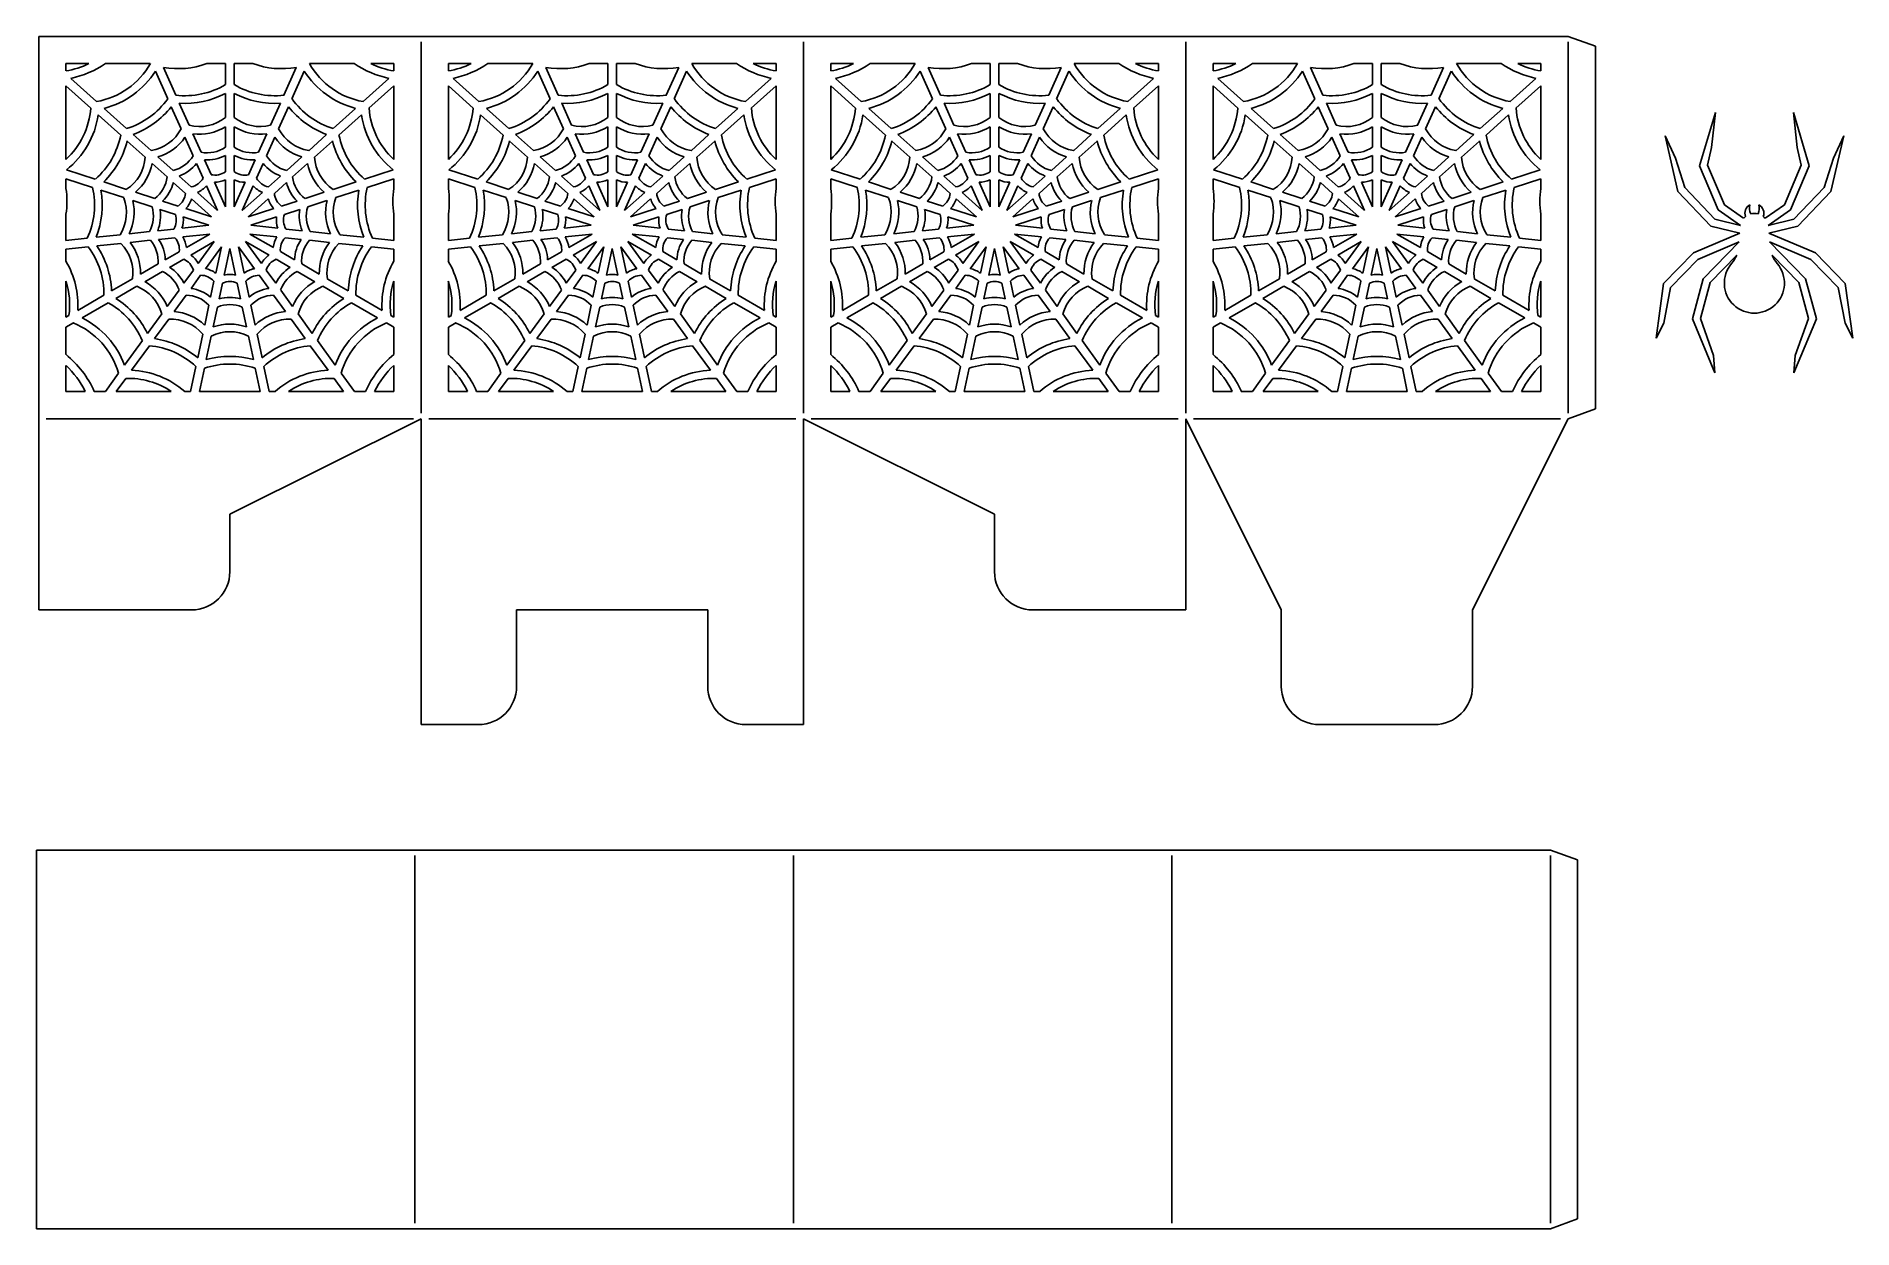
# Model space of a CAD drawing. Extents: x 50 to 382, y 132 to 350.
import ezdxf

# ---------------------------------------------------------------- set-up
doc = ezdxf.new("R2010")
doc.units = 0
doc.layers.get('0').update_dxf_attribs({"linetype": 'CONTINUOUS'})

msp = doc.modelspace()

# ---------------------------------------------------------------- linework, layer by layer
for p, q in [((50.07, 349.81), (50.07, 244.81)), ((50.07, 349.81), (330.07, 349.81)), ((330.07, 349.81), (335.07, 347.99)), ((120.07, 348.81), (120.07, 280.81)), ((190.07, 348.81), (190.07, 280.81)), ((260.07, 348.81), (260.07, 280.81)), ((330.07, 348.81), (330.07, 280.81)), ((335.07, 347.99), (335.07, 281.64)), ((55.07, 344.81), (59.26, 344.81)), ((55.07, 344.81), (55.07, 343.47)), ((62.31, 344.81), (70.51, 344.81)), ((73.7, 338.39), (71.45, 343.45)), ((75.16, 339.04), (72.91, 344.1)), ((80.88, 344.81), (84.27, 344.81)), ((84.27, 340.97), (84.27, 344.81)), ((85.87, 340.97), (85.87, 344.81)), ((85.87, 344.81), (89.27, 344.81)), ((94.98, 339.04), (97.24, 344.1)), ((96.44, 338.39), (98.7, 343.45)), ((99.63, 344.81), (107.84, 344.81)), ((110.89, 344.81), (115.07, 344.81)), ((115.07, 344.81), (115.07, 343.47)), ((125.07, 344.81), (125.07, 343.47)), ((125.07, 344.81), (129.26, 344.81)), ((132.31, 344.81), (140.51, 344.81)), ((143.7, 338.39), (141.45, 343.45)), ((145.16, 339.04), (142.91, 344.1)), ((150.88, 344.81), (154.27, 344.81)), ((154.27, 340.97), (154.27, 344.81)), ((155.87, 340.97), (155.87, 344.81)), ((155.87, 344.81), (159.27, 344.81)), ((164.98, 339.04), (167.24, 344.1)), ((166.44, 338.39), (168.7, 343.45)), ((169.63, 344.81), (177.84, 344.81)), ((180.89, 344.81), (185.07, 344.81)), ((185.07, 344.81), (185.07, 343.47)), ((195.07, 344.81), (195.07, 343.47)), ((195.07, 344.81), (199.26, 344.81)), ((202.31, 344.81), (210.51, 344.81)), ((213.7, 338.39), (211.45, 343.45)), ((215.16, 339.04), (212.91, 344.1)), ((220.88, 344.81), (224.27, 344.81)), ((224.27, 340.97), (224.27, 344.81)), ((225.87, 340.97), (225.87, 344.81)), ((225.87, 344.81), (229.27, 344.81)), ((234.98, 339.04), (237.24, 344.1)), ((236.44, 338.39), (238.7, 343.45)), ((239.63, 344.81), (247.84, 344.81)), ((250.89, 344.81), (255.07, 344.81)), ((255.07, 344.81), (255.07, 343.47)), ((265.07, 344.81), (265.07, 343.47)), ((265.07, 344.81), (269.26, 344.81)), ((272.31, 344.81), (280.51, 344.81)), ((283.7, 338.39), (281.45, 343.45)), ((285.16, 339.04), (282.91, 344.1)), ((290.88, 344.81), (294.27, 344.81)), ((294.27, 340.97), (294.27, 344.81)), ((295.87, 340.97), (295.87, 344.81)), ((295.87, 344.81), (299.27, 344.81)), ((304.98, 339.04), (307.24, 344.1)), ((306.44, 338.39), (308.7, 343.45)), ((309.63, 344.81), (317.84, 344.81)), ((320.89, 344.81), (325.07, 344.81)), ((325.07, 344.81), (325.07, 343.47)), ((59.6, 336.67), (55.07, 340.75)), ((55.07, 340.75), (55.07, 327.27)), ((60.67, 337.86), (55.95, 342.12)), ((84.27, 334.95), (84.27, 339.37)), ((85.87, 334.95), (85.87, 339.37)), ((109.47, 337.86), (114.2, 342.12)), ((110.54, 336.67), (115.07, 340.75)), ((115.07, 340.75), (115.07, 327.27)), ((129.6, 336.67), (125.07, 340.75)), ((125.07, 340.75), (125.07, 327.27)), ((130.67, 337.86), (125.95, 342.12)), ((154.27, 334.95), (154.27, 339.37)), ((155.87, 334.95), (155.87, 339.37)), ((179.47, 337.86), (184.2, 342.12)), ((180.54, 336.67), (185.07, 340.75)), ((185.07, 340.75), (185.07, 327.27)), ((199.6, 336.67), (195.07, 340.75)), ((195.07, 340.75), (195.07, 327.27)), ((200.67, 337.86), (195.95, 342.12)), ((224.27, 334.95), (224.27, 339.37)), ((225.87, 334.95), (225.87, 339.37)), ((249.47, 337.86), (254.2, 342.12)), ((250.54, 336.67), (255.07, 340.75)), ((255.07, 340.75), (255.07, 327.27)), ((269.6, 336.67), (265.07, 340.75)), ((265.07, 340.75), (265.07, 327.27)), ((270.67, 337.86), (265.95, 342.12)), ((294.27, 334.95), (294.27, 339.37)), ((295.87, 334.95), (295.87, 339.37)), ((319.47, 337.86), (324.2, 342.12)), ((320.54, 336.67), (325.07, 340.75)), ((325.07, 340.75), (325.07, 327.27)), ((66.17, 332.91), (62.05, 336.62)), ((76.15, 332.89), (74.35, 336.92)), ((77.61, 333.54), (75.82, 337.57)), ((92.53, 333.54), (94.33, 337.57)), ((94, 332.89), (95.79, 336.92)), ((103.98, 332.91), (108.1, 336.62)), ((136.17, 332.91), (132.05, 336.62)), ((146.15, 332.89), (144.35, 336.92)), ((147.61, 333.54), (145.82, 337.57)), ((162.53, 333.54), (164.33, 337.57)), ((164, 332.89), (165.79, 336.92)), ((173.98, 332.91), (178.1, 336.62)), ((206.17, 332.91), (202.05, 336.62)), ((216.15, 332.89), (214.35, 336.92)), ((217.61, 333.54), (215.82, 337.57)), ((232.53, 333.54), (234.33, 337.57)), ((234, 332.89), (235.79, 336.92)), ((243.98, 332.91), (248.1, 336.62)), ((276.17, 332.91), (272.05, 336.62)), ((286.15, 332.89), (284.35, 336.92)), ((287.61, 333.54), (285.82, 337.57)), ((302.53, 333.54), (304.33, 337.57)), ((304, 332.89), (305.79, 336.92)), ((313.98, 332.91), (318.1, 336.62)), ((354.13, 326.1), (357.04, 335.89)), ((357.04, 335.89), (356.32, 329.47)), ((374.23, 326.1), (371.33, 335.89)), ((371.33, 335.89), (372.04, 329.47)), ((65.1, 331.72), (60.98, 335.44)), ((84.27, 329.54), (84.27, 333.25)), ((85.87, 329.54), (85.87, 333.25)), ((105.05, 331.72), (109.17, 335.44)), ((135.1, 331.72), (130.98, 335.44)), ((154.27, 329.54), (154.27, 333.25)), ((155.87, 329.54), (155.87, 333.25)), ((175.05, 331.72), (179.17, 335.44)), ((205.1, 331.72), (200.98, 335.44)), ((224.27, 329.54), (224.27, 333.25)), ((225.87, 329.54), (225.87, 333.25)), ((245.05, 331.72), (249.17, 335.44)), ((275.1, 331.72), (270.98, 335.44)), ((294.27, 329.54), (294.27, 333.25)), ((295.87, 329.54), (295.87, 333.25)), ((315.05, 331.72), (319.17, 335.44)), ((69.57, 327.69), (66.29, 330.65)), ((70.64, 328.89), (67.36, 331.84)), ((78.35, 327.94), (76.85, 331.33)), ((79.82, 328.59), (78.31, 331.98)), ((90.33, 328.59), (91.84, 331.98)), ((91.79, 327.94), (93.3, 331.33)), ((99.5, 328.88), (102.79, 331.84)), ((100.58, 327.7), (103.86, 330.65)), ((139.57, 327.69), (136.29, 330.65)), ((140.64, 328.89), (137.36, 331.84)), ((148.35, 327.94), (146.85, 331.33)), ((149.82, 328.59), (148.31, 331.98)), ((160.33, 328.59), (161.84, 331.98)), ((161.79, 327.94), (163.3, 331.33)), ((169.5, 328.88), (172.79, 331.84)), ((170.58, 327.7), (173.86, 330.65)), ((209.57, 327.69), (206.29, 330.65)), ((210.64, 328.89), (207.36, 331.84)), ((218.35, 327.94), (216.85, 331.33)), ((219.82, 328.59), (218.31, 331.98)), ((230.33, 328.59), (231.84, 331.98)), ((231.79, 327.94), (233.3, 331.33)), ((239.5, 328.88), (242.79, 331.84)), ((240.58, 327.7), (243.86, 330.65)), ((279.57, 327.69), (276.29, 330.65)), ((280.64, 328.89), (277.36, 331.84)), ((288.35, 327.94), (286.85, 331.33)), ((289.82, 328.59), (288.31, 331.98)), ((300.33, 328.59), (301.84, 331.98)), ((301.79, 327.94), (303.3, 331.33)), ((309.5, 328.88), (312.79, 331.84)), ((310.58, 327.7), (313.86, 330.65)), ((350.18, 321.39), (347.84, 331.58)), ((349.72, 327.52), (347.84, 331.58)), ((355.59, 326.23), (356.32, 329.47)), ((372.77, 326.23), (372.04, 329.47)), ((378.18, 321.39), (380.53, 331.58)), ((378.64, 327.52), (380.53, 331.58)), ((73.6, 324.07), (70.84, 326.55)), ((74.67, 325.26), (71.91, 327.74)), ((80.19, 323.82), (78.97, 326.55)), ((81.64, 324.49), (80.43, 327.2)), ((84.27, 325.03), (84.27, 328.02)), ((85.87, 325.05), (85.87, 328.02)), ((88.5, 324.48), (89.71, 327.2)), ((89.97, 323.84), (91.18, 326.55)), ((95.48, 325.26), (98.24, 327.74)), ((96.55, 324.07), (99.31, 326.55)), ((143.6, 324.07), (140.84, 326.55)), ((144.67, 325.26), (141.91, 327.74)), ((150.19, 323.82), (148.97, 326.55)), ((151.64, 324.49), (150.43, 327.2)), ((154.27, 325.03), (154.27, 328.02)), ((155.87, 325.05), (155.87, 328.02)), ((158.5, 324.48), (159.71, 327.2)), ((159.97, 323.84), (161.18, 326.55)), ((165.48, 325.26), (168.24, 327.74)), ((166.55, 324.07), (169.31, 326.55)), ((213.6, 324.07), (210.84, 326.55)), ((214.67, 325.26), (211.91, 327.74)), ((220.19, 323.82), (218.97, 326.55)), ((221.64, 324.49), (220.43, 327.2)), ((224.27, 325.03), (224.27, 328.02)), ((225.87, 325.05), (225.87, 328.02)), ((228.5, 324.48), (229.71, 327.2)), ((229.97, 323.84), (231.18, 326.55)), ((235.48, 325.26), (238.24, 327.74)), ((236.55, 324.07), (239.31, 326.55)), ((283.6, 324.07), (280.84, 326.55)), ((284.67, 325.26), (281.91, 327.74)), ((290.19, 323.82), (288.97, 326.55)), ((291.64, 324.49), (290.43, 327.2)), ((294.27, 325.03), (294.27, 328.02)), ((295.87, 325.05), (295.87, 328.02)), ((298.5, 324.48), (299.71, 327.2)), ((299.97, 323.84), (301.18, 326.55)), ((305.48, 325.26), (308.24, 327.74)), ((306.55, 324.07), (309.31, 326.55)), ((351.42, 322.12), (349.72, 327.52)), ((357.56, 318.06), (354.13, 326.1)), ((358.69, 318.98), (355.59, 326.23)), ((369.68, 318.98), (372.77, 326.23)), ((370.81, 318.06), (374.23, 326.1)), ((376.94, 322.12), (378.64, 327.52)), ((59.95, 322.14), (55.07, 323.72)), ((55.07, 323.72), (55.07, 321.98)), ((60.44, 323.66), (55.17, 325.37)), ((66.17, 321.8), (61.97, 323.16)), ((76.94, 321.06), (74.72, 323.06)), ((78, 322.26), (75.8, 324.24)), ((84.27, 318.58), (82.25, 323.12)), ((84.27, 318.58), (84.27, 323.55)), ((85.87, 318.58), (85.87, 323.55)), ((85.87, 318.58), (87.89, 323.12)), ((92.13, 322.25), (94.35, 324.24)), ((93.22, 321.07), (95.42, 323.06)), ((103.98, 321.8), (108.18, 323.16)), ((109.71, 323.66), (114.98, 325.37)), ((110.2, 322.14), (115.07, 323.72)), ((115.07, 323.72), (115.07, 321.98)), ((129.95, 322.14), (125.07, 323.72)), ((125.07, 323.72), (125.07, 321.98)), ((130.44, 323.66), (125.17, 325.37)), ((136.17, 321.8), (131.97, 323.16)), ((146.94, 321.06), (144.72, 323.06)), ((148, 322.26), (145.8, 324.24)), ((154.27, 318.58), (152.25, 323.12)), ((154.27, 318.58), (154.27, 323.55)), ((155.87, 318.58), (155.87, 323.55)), ((155.87, 318.58), (157.89, 323.12)), ((162.13, 322.25), (164.35, 324.24)), ((163.22, 321.07), (165.42, 323.06)), ((173.98, 321.8), (178.18, 323.16)), ((179.71, 323.66), (184.98, 325.37)), ((180.2, 322.14), (185.07, 323.72)), ((185.07, 323.72), (185.07, 321.98)), ((199.95, 322.14), (195.07, 323.72)), ((195.07, 323.72), (195.07, 321.98)), ((200.44, 323.66), (195.17, 325.37)), ((206.17, 321.8), (201.97, 323.16)), ((216.94, 321.06), (214.72, 323.06)), ((218, 322.26), (215.8, 324.24)), ((224.27, 318.58), (222.25, 323.12)), ((224.27, 318.58), (224.27, 323.55)), ((225.87, 318.58), (225.87, 323.55)), ((225.87, 318.58), (227.89, 323.12)), ((232.13, 322.25), (234.35, 324.24)), ((233.22, 321.07), (235.42, 323.06)), ((243.98, 321.8), (248.18, 323.16)), ((249.71, 323.66), (254.98, 325.37)), ((250.2, 322.14), (255.07, 323.72)), ((255.07, 323.72), (255.07, 321.98)), ((269.95, 322.14), (265.07, 323.72)), ((265.07, 323.72), (265.07, 321.98)), ((270.44, 323.66), (265.17, 325.37)), ((276.17, 321.8), (271.97, 323.16)), ((286.94, 321.06), (284.72, 323.06)), ((288, 322.26), (285.8, 324.24)), ((294.27, 318.58), (292.25, 323.12)), ((294.27, 318.58), (294.27, 323.55)), ((295.87, 318.58), (295.87, 323.55)), ((295.87, 318.58), (297.89, 323.12)), ((302.13, 322.25), (304.35, 324.24)), ((303.22, 321.07), (305.42, 323.06)), ((313.98, 321.8), (318.18, 323.16)), ((319.71, 323.66), (324.98, 325.37)), ((320.2, 322.14), (325.07, 323.72)), ((325.07, 323.72), (325.07, 321.98)), ((65.67, 320.28), (61.47, 321.64)), ((70.82, 318.6), (67.3, 319.75)), ((71.32, 320.12), (67.79, 321.27)), ((75.59, 318.74), (72.76, 319.66)), ((81.74, 316.74), (78.05, 320.06)), ((82.81, 317.93), (79.12, 321.25)), ((82.81, 317.93), (80.79, 322.47)), ((87.34, 317.93), (89.36, 322.47)), ((87.34, 317.93), (91.03, 321.25)), ((88.41, 316.74), (92.1, 320.06)), ((94.55, 318.73), (97.39, 319.66)), ((98.83, 320.12), (102.36, 321.27)), ((99.32, 318.6), (102.85, 319.75)), ((104.48, 320.28), (108.68, 321.64)), ((135.67, 320.28), (131.47, 321.64)), ((140.82, 318.6), (137.3, 319.75)), ((141.32, 320.12), (137.79, 321.27)), ((145.59, 318.74), (142.76, 319.66)), ((151.74, 316.74), (148.05, 320.06)), ((152.81, 317.93), (149.12, 321.25)), ((152.81, 317.93), (150.79, 322.47)), ((157.34, 317.93), (159.36, 322.47)), ((157.34, 317.93), (161.03, 321.25)), ((158.41, 316.74), (162.1, 320.06)), ((164.55, 318.73), (167.39, 319.66)), ((168.83, 320.12), (172.36, 321.27)), ((169.32, 318.6), (172.85, 319.75)), ((174.48, 320.28), (178.68, 321.64)), ((205.67, 320.28), (201.47, 321.64)), ((210.82, 318.6), (207.3, 319.75)), ((211.32, 320.12), (207.79, 321.27)), ((215.59, 318.74), (212.76, 319.66)), ((221.74, 316.74), (218.05, 320.06)), ((222.81, 317.93), (219.12, 321.25)), ((222.81, 317.93), (220.79, 322.47)), ((227.34, 317.93), (229.36, 322.47)), ((227.34, 317.93), (231.03, 321.25)), ((228.41, 316.74), (232.1, 320.06)), ((234.55, 318.73), (237.39, 319.66)), ((238.83, 320.12), (242.36, 321.27)), ((239.32, 318.6), (242.85, 319.75)), ((244.48, 320.28), (248.68, 321.64)), ((275.67, 320.28), (271.47, 321.64)), ((280.82, 318.6), (277.3, 319.75)), ((281.32, 320.12), (277.79, 321.27)), ((285.59, 318.74), (282.76, 319.66)), ((291.74, 316.74), (288.05, 320.06)), ((292.81, 317.93), (289.12, 321.25)), ((292.81, 317.93), (290.79, 322.47)), ((297.34, 317.93), (299.36, 322.47)), ((297.34, 317.93), (301.03, 321.25)), ((298.41, 316.74), (302.1, 320.06)), ((304.55, 318.73), (307.39, 319.66)), ((308.83, 320.12), (312.36, 321.27)), ((309.32, 318.6), (312.85, 319.75)), ((314.48, 320.28), (318.68, 321.64)), ((356.2, 315.06), (350.18, 321.39)), ((356.93, 316.32), (351.42, 322.12)), ((371.43, 316.32), (376.94, 322.12)), ((372.16, 315.06), (378.18, 321.39)), ((55.07, 317.23), (55.07, 312.46)), ((75.11, 317.21), (72.27, 318.13)), ((81.25, 315.22), (76.52, 316.75)), ((81.74, 316.74), (77.02, 318.27)), ((88.41, 316.74), (93.13, 318.27)), ((88.9, 315.22), (93.63, 316.75)), ((95.06, 317.22), (97.88, 318.13)), ((115.07, 317.23), (115.07, 312.46)), ((125.07, 317.23), (125.07, 312.46)), ((145.11, 317.21), (142.27, 318.13)), ((151.25, 315.22), (146.52, 316.75)), ((151.74, 316.74), (147.02, 318.27)), ((158.41, 316.74), (163.13, 318.27)), ((158.9, 315.22), (163.63, 316.75)), ((165.06, 317.22), (167.88, 318.13)), ((185.07, 317.23), (185.07, 312.46)), ((195.07, 317.23), (195.07, 312.46)), ((215.11, 317.21), (212.27, 318.13)), ((221.25, 315.22), (216.52, 316.75)), ((221.74, 316.74), (217.02, 318.27)), ((228.41, 316.74), (233.13, 318.27)), ((228.9, 315.22), (233.63, 316.75)), ((235.06, 317.22), (237.88, 318.13)), ((255.07, 317.23), (255.07, 312.46)), ((265.07, 317.23), (265.07, 312.46)), ((285.11, 317.21), (282.27, 318.13)), ((291.25, 315.22), (286.52, 316.75)), ((291.74, 316.74), (287.02, 318.27)), ((298.41, 316.74), (303.13, 318.27)), ((298.9, 315.22), (303.63, 316.75)), ((305.06, 317.22), (307.88, 318.13)), ((325.07, 317.23), (325.07, 312.46)), ((361.65, 315.2), (356.93, 316.32)), ((361.65, 315.2), (357.56, 318.06)), ((362.22, 316.51), (358.69, 318.98)), ((366.14, 316.51), (369.68, 318.98)), ((366.72, 315.2), (370.81, 318.06)), ((366.72, 315.2), (371.43, 316.32)), ((58.97, 312.87), (55.07, 312.46)), ((64.96, 313.5), (60.57, 313.04)), ((70.35, 314.07), (66.66, 313.68)), ((74.81, 314.54), (71.86, 314.23)), ((74.99, 312.95), (72.02, 312.64)), ((81.25, 315.22), (76.31, 314.7)), ((81.41, 313.62), (76.47, 313.11)), ((81.41, 313.62), (77.11, 311.14)), ((88.73, 313.62), (93.04, 311.14)), ((88.73, 313.62), (93.67, 313.11)), ((88.9, 315.22), (93.84, 314.7)), ((95.17, 312.95), (98.12, 312.64)), ((95.32, 314.54), (98.29, 314.23)), ((99.8, 314.07), (103.49, 313.68)), ((105.19, 313.5), (109.58, 313.04)), ((111.17, 312.87), (115.07, 312.46)), ((128.97, 312.87), (125.07, 312.46)), ((134.96, 313.5), (130.57, 313.04)), ((140.35, 314.07), (136.66, 313.68)), ((144.81, 314.54), (141.86, 314.23)), ((144.99, 312.95), (142.02, 312.64)), ((151.25, 315.22), (146.31, 314.7)), ((151.41, 313.62), (146.47, 313.11)), ((151.41, 313.62), (147.11, 311.14)), ((158.73, 313.62), (163.04, 311.14)), ((158.73, 313.62), (163.67, 313.11)), ((158.9, 315.22), (163.84, 314.7)), ((165.17, 312.95), (168.12, 312.64)), ((165.32, 314.54), (168.29, 314.23)), ((169.8, 314.07), (173.49, 313.68)), ((175.19, 313.5), (179.58, 313.04)), ((181.17, 312.87), (185.07, 312.46)), ((198.97, 312.87), (195.07, 312.46)), ((204.96, 313.5), (200.57, 313.04)), ((210.35, 314.07), (206.66, 313.68)), ((214.81, 314.54), (211.86, 314.23)), ((214.99, 312.95), (212.02, 312.64)), ((221.25, 315.22), (216.31, 314.7)), ((221.41, 313.62), (216.47, 313.11)), ((221.41, 313.62), (217.11, 311.14)), ((228.73, 313.62), (233.04, 311.14)), ((228.73, 313.62), (233.67, 313.11)), ((228.9, 315.22), (233.84, 314.7)), ((235.17, 312.95), (238.12, 312.64)), ((235.32, 314.54), (238.29, 314.23)), ((239.8, 314.07), (243.49, 313.68)), ((245.19, 313.5), (249.58, 313.04)), ((251.17, 312.87), (255.07, 312.46)), ((268.97, 312.87), (265.07, 312.46)), ((274.96, 313.5), (270.57, 313.04)), ((280.35, 314.07), (276.66, 313.68)), ((284.81, 314.54), (281.86, 314.23)), ((284.99, 312.95), (282.02, 312.64)), ((291.25, 315.22), (286.31, 314.7)), ((291.41, 313.62), (286.47, 313.11)), ((291.41, 313.62), (287.11, 311.14)), ((298.73, 313.62), (303.04, 311.14)), ((298.73, 313.62), (303.67, 313.11)), ((298.9, 315.22), (303.84, 314.7)), ((305.17, 312.95), (308.12, 312.64)), ((305.32, 314.54), (308.29, 314.23)), ((309.8, 314.07), (313.49, 313.68)), ((315.19, 313.5), (319.58, 313.04)), ((321.17, 312.87), (325.07, 312.46)), ((361.52, 313.79), (353.02, 310.16)), ((361.52, 313.79), (356.2, 315.06)), ((366.84, 313.79), (372.16, 315.06)), ((366.84, 313.79), (375.35, 310.16)), ((59.14, 311.28), (55.07, 310.86)), ((55.07, 310.86), (55.07, 308.63)), ((65.13, 311.91), (60.73, 311.45)), ((70.51, 312.48), (66.83, 312.09)), ((75.81, 310.39), (73.24, 308.9)), ((82.21, 312.24), (77.91, 309.75)), ((82.21, 312.24), (79.29, 308.22)), ((83.51, 311.3), (80.59, 307.28)), ((83.51, 311.3), (82.48, 306.44)), ((85.07, 310.97), (84.04, 306.11)), ((85.07, 310.97), (86.11, 306.11)), ((86.64, 311.3), (87.67, 306.44)), ((86.64, 311.3), (89.56, 307.28)), ((87.93, 312.24), (90.85, 308.22)), ((87.93, 312.24), (92.24, 309.75)), ((94.32, 310.4), (96.91, 308.9)), ((99.63, 312.48), (103.32, 312.09)), ((105.02, 311.91), (109.41, 311.45)), ((111.01, 311.28), (115.07, 310.86)), ((115.07, 310.86), (115.07, 308.63)), ((129.14, 311.28), (125.07, 310.86)), ((125.07, 310.86), (125.07, 308.63)), ((135.13, 311.91), (130.73, 311.45)), ((140.51, 312.48), (136.83, 312.09)), ((145.81, 310.39), (143.24, 308.9)), ((152.21, 312.24), (147.91, 309.75)), ((152.21, 312.24), (149.29, 308.22)), ((153.51, 311.3), (150.59, 307.28)), ((153.51, 311.3), (152.48, 306.44)), ((155.07, 310.97), (154.04, 306.11)), ((155.07, 310.97), (156.11, 306.11)), ((156.64, 311.3), (157.67, 306.44)), ((156.64, 311.3), (159.56, 307.28)), ((157.93, 312.24), (160.85, 308.22)), ((157.93, 312.24), (162.24, 309.75)), ((164.32, 310.4), (166.91, 308.9)), ((169.63, 312.48), (173.32, 312.09)), ((175.02, 311.91), (179.41, 311.45)), ((181.01, 311.28), (185.07, 310.86)), ((185.07, 310.86), (185.07, 308.63)), ((199.14, 311.28), (195.07, 310.86)), ((195.07, 310.86), (195.07, 308.63)), ((205.13, 311.91), (200.73, 311.45)), ((210.51, 312.48), (206.83, 312.09)), ((215.81, 310.39), (213.24, 308.9)), ((222.21, 312.24), (217.91, 309.75)), ((222.21, 312.24), (219.29, 308.22)), ((223.51, 311.3), (220.59, 307.28)), ((223.51, 311.3), (222.48, 306.44)), ((225.07, 310.97), (224.04, 306.11)), ((225.07, 310.97), (226.11, 306.11)), ((226.64, 311.3), (227.67, 306.44)), ((226.64, 311.3), (229.56, 307.28)), ((227.93, 312.24), (230.85, 308.22)), ((227.93, 312.24), (232.24, 309.75)), ((234.32, 310.4), (236.91, 308.9)), ((239.63, 312.48), (243.32, 312.09)), ((245.02, 311.91), (249.41, 311.45)), ((251.01, 311.28), (255.07, 310.86)), ((255.07, 310.86), (255.07, 308.63)), ((269.14, 311.28), (265.07, 310.86)), ((265.07, 310.86), (265.07, 308.63)), ((275.13, 311.91), (270.73, 311.45)), ((280.51, 312.48), (276.83, 312.09)), ((285.81, 310.39), (283.24, 308.9)), ((292.21, 312.24), (287.91, 309.75)), ((292.21, 312.24), (289.29, 308.22)), ((293.51, 311.3), (290.59, 307.28)), ((293.51, 311.3), (292.48, 306.44)), ((295.07, 310.97), (294.04, 306.11)), ((295.07, 310.97), (296.11, 306.11)), ((296.64, 311.3), (297.67, 306.44)), ((296.64, 311.3), (299.56, 307.28)), ((297.93, 312.24), (300.85, 308.22)), ((297.93, 312.24), (302.24, 309.75)), ((304.32, 310.4), (306.91, 308.9)), ((309.63, 312.48), (313.32, 312.09)), ((315.02, 311.91), (319.41, 311.45)), ((321.01, 311.28), (325.07, 310.86)), ((325.07, 310.86), (325.07, 308.63)), ((353.02, 310.16), (347.54, 304.55)), ((361.41, 312.22), (353.83, 308.98)), ((361.41, 312.22), (354.8, 305.44)), ((360.95, 309.74), (356.06, 304.73)), ((366.96, 312.22), (373.56, 305.44)), ((366.96, 312.22), (374.54, 308.98)), ((367.41, 309.74), (372.3, 304.73)), ((375.35, 310.16), (380.82, 304.55)), ((71.92, 308.14), (68.71, 306.29)), ((72.72, 306.76), (69.51, 304.9)), ((76.62, 309.01), (74.04, 307.52)), ((78.41, 307), (76.66, 304.6)), ((79.71, 306.08), (77.96, 303.66)), ((90.44, 306.06), (92.19, 303.66)), ((91.73, 307.02), (93.48, 304.6)), ((93.54, 309), (96.11, 307.52)), ((97.42, 306.76), (100.64, 304.9)), ((98.22, 308.14), (101.44, 306.29)), ((141.92, 308.14), (138.71, 306.29)), ((142.72, 306.76), (139.51, 304.9)), ((146.62, 309.01), (144.04, 307.52)), ((148.41, 307), (146.66, 304.6)), ((149.71, 306.08), (147.96, 303.66)), ((160.44, 306.06), (162.19, 303.66)), ((161.73, 307.02), (163.48, 304.6)), ((163.54, 309), (166.11, 307.52)), ((167.42, 306.76), (170.64, 304.9)), ((168.22, 308.14), (171.44, 306.29)), ((211.92, 308.14), (208.71, 306.29)), ((212.72, 306.76), (209.51, 304.9)), ((216.62, 309.01), (214.04, 307.52)), ((218.41, 307), (216.66, 304.6)), ((219.71, 306.08), (217.96, 303.66)), ((230.44, 306.06), (232.19, 303.66)), ((231.73, 307.02), (233.48, 304.6)), ((233.54, 309), (236.11, 307.52)), ((237.42, 306.76), (240.64, 304.9)), ((238.22, 308.14), (241.44, 306.29)), ((281.92, 308.14), (278.71, 306.29)), ((282.72, 306.76), (279.51, 304.9)), ((286.62, 309.01), (284.04, 307.52)), ((288.41, 307), (286.66, 304.6)), ((289.71, 306.08), (287.96, 303.66)), ((300.44, 306.06), (302.19, 303.66)), ((301.73, 307.02), (303.48, 304.6)), ((303.54, 309), (306.11, 307.52)), ((307.42, 306.76), (310.64, 304.9)), ((308.22, 308.14), (311.44, 306.29)), ((353.83, 308.98), (348.82, 303.85)), ((374.54, 308.98), (379.55, 303.85)), ((55.07, 304.98), (55.07, 298.42)), ((67.23, 305.44), (63.41, 303.23)), ((68.03, 304.05), (64.21, 301.84)), ((75.77, 303.37), (73.59, 300.37)), ((82.16, 304.97), (81.55, 302.06)), ((83.73, 304.65), (83.11, 301.73)), ((86.42, 304.63), (87.04, 301.73)), ((87.98, 304.98), (88.6, 302.06)), ((94.38, 303.37), (96.56, 300.37)), ((102.12, 304.05), (105.94, 301.84)), ((102.91, 305.44), (106.74, 303.23)), ((115.07, 304.98), (115.07, 298.42)), ((125.07, 304.98), (125.07, 298.42)), ((137.23, 305.44), (133.41, 303.23)), ((138.03, 304.05), (134.21, 301.84)), ((145.77, 303.37), (143.59, 300.37)), ((152.16, 304.97), (151.55, 302.06)), ((153.73, 304.65), (153.11, 301.73)), ((156.42, 304.63), (157.04, 301.73)), ((157.98, 304.98), (158.6, 302.06)), ((164.38, 303.37), (166.56, 300.37)), ((172.12, 304.05), (175.94, 301.84)), ((172.91, 305.44), (176.74, 303.23)), ((185.07, 304.98), (185.07, 298.42)), ((195.07, 304.98), (195.07, 298.42)), ((207.23, 305.44), (203.41, 303.23)), ((208.03, 304.05), (204.21, 301.84)), ((215.77, 303.37), (213.59, 300.37)), ((222.16, 304.97), (221.55, 302.06)), ((223.73, 304.65), (223.11, 301.73)), ((226.42, 304.63), (227.04, 301.73)), ((227.98, 304.98), (228.6, 302.06)), ((234.38, 303.37), (236.56, 300.37)), ((242.12, 304.05), (245.94, 301.84)), ((242.91, 305.44), (246.74, 303.23)), ((255.07, 304.98), (255.07, 298.42)), ((265.07, 304.98), (265.07, 298.42)), ((277.23, 305.44), (273.41, 303.23)), ((278.03, 304.05), (274.21, 301.84)), ((285.77, 303.37), (283.59, 300.37)), ((292.16, 304.97), (291.55, 302.06)), ((293.73, 304.65), (293.11, 301.73)), ((296.42, 304.63), (297.04, 301.73)), ((297.98, 304.98), (298.6, 302.06)), ((304.38, 303.37), (306.56, 300.37)), ((312.12, 304.05), (315.94, 301.84)), ((312.91, 305.44), (316.74, 303.23)), ((325.07, 304.98), (325.07, 298.42)), ((347.54, 304.55), (346.18, 294.56)), ((348.82, 303.85), (347.59, 297.28)), ((354.8, 305.44), (352.83, 298.07)), ((356.06, 304.73), (354.29, 298.14)), ((372.3, 304.73), (374.07, 298.14)), ((373.56, 305.44), (375.54, 298.07)), ((379.55, 303.85), (380.78, 297.28)), ((380.82, 304.55), (382.18, 294.56)), ((62.02, 302.43), (57.21, 299.65)), ((62.82, 301.04), (58.01, 298.27)), ((77.07, 302.43), (74.89, 299.43)), ((81.23, 300.58), (80.46, 296.95)), ((82.79, 300.25), (82.02, 296.62)), ((87.35, 300.25), (88.12, 296.62)), ((88.92, 300.58), (89.69, 296.95)), ((93.08, 302.43), (95.26, 299.43)), ((107.33, 301.04), (112.13, 298.27)), ((108.13, 302.43), (112.93, 299.65)), ((132.02, 302.43), (127.21, 299.65)), ((132.82, 301.04), (128.01, 298.27)), ((147.07, 302.43), (144.89, 299.43)), ((151.23, 300.58), (150.46, 296.95)), ((152.79, 300.25), (152.02, 296.62)), ((157.35, 300.25), (158.12, 296.62)), ((158.92, 300.58), (159.69, 296.95)), ((163.08, 302.43), (165.26, 299.43)), ((177.33, 301.04), (182.13, 298.27)), ((178.13, 302.43), (182.93, 299.65)), ((202.02, 302.43), (197.21, 299.65)), ((202.82, 301.04), (198.01, 298.27)), ((217.07, 302.43), (214.89, 299.43)), ((221.23, 300.58), (220.46, 296.95)), ((222.79, 300.25), (222.02, 296.62)), ((227.35, 300.25), (228.12, 296.62)), ((228.92, 300.58), (229.69, 296.95)), ((233.08, 302.43), (235.26, 299.43)), ((247.33, 301.04), (252.13, 298.27)), ((248.13, 302.43), (252.93, 299.65)), ((272.02, 302.43), (267.21, 299.65)), ((272.82, 301.04), (268.01, 298.27)), ((287.07, 302.43), (284.89, 299.43)), ((291.23, 300.58), (290.46, 296.95)), ((292.79, 300.25), (292.02, 296.62)), ((297.35, 300.25), (298.12, 296.62)), ((298.92, 300.58), (299.69, 296.95)), ((303.08, 302.43), (305.26, 299.43)), ((317.33, 301.04), (322.13, 298.27)), ((318.13, 302.43), (322.93, 299.65)), ((55.62, 298.73), (55.07, 298.42)), ((56.42, 297.34), (55.07, 296.57)), ((55.07, 296.57), (55.07, 291.57)), ((72.59, 298.99), (69.99, 295.42)), ((73.88, 298.05), (71.29, 294.48)), ((96.27, 298.05), (98.86, 294.48)), ((97.56, 298.99), (100.15, 295.42)), ((113.73, 297.34), (115.07, 296.57)), ((114.53, 298.73), (115.07, 298.42)), ((115.07, 296.57), (115.07, 291.57)), ((125.62, 298.73), (125.07, 298.42)), ((126.42, 297.34), (125.07, 296.57)), ((125.07, 296.57), (125.07, 291.57)), ((142.59, 298.99), (139.99, 295.42)), ((143.88, 298.05), (141.29, 294.48)), ((166.27, 298.05), (168.86, 294.48)), ((167.56, 298.99), (170.15, 295.42)), ((183.73, 297.34), (185.07, 296.57)), ((184.53, 298.73), (185.07, 298.42)), ((185.07, 296.57), (185.07, 291.57)), ((195.62, 298.73), (195.07, 298.42)), ((196.42, 297.34), (195.07, 296.57)), ((195.07, 296.57), (195.07, 291.57)), ((212.59, 298.99), (209.99, 295.42)), ((213.88, 298.05), (211.29, 294.48)), ((236.27, 298.05), (238.86, 294.48)), ((237.56, 298.99), (240.15, 295.42)), ((253.73, 297.34), (255.07, 296.57)), ((254.53, 298.73), (255.07, 298.42)), ((255.07, 296.57), (255.07, 291.57)), ((265.62, 298.73), (265.07, 298.42)), ((266.42, 297.34), (265.07, 296.57)), ((265.07, 296.57), (265.07, 291.57)), ((282.59, 298.99), (279.99, 295.42)), ((283.88, 298.05), (281.29, 294.48)), ((306.27, 298.05), (308.86, 294.48)), ((307.56, 298.99), (310.15, 295.42)), ((323.73, 297.34), (325.07, 296.57)), ((324.53, 298.73), (325.07, 298.42)), ((325.07, 296.57), (325.07, 291.57)), ((346.18, 294.56), (347.59, 297.28)), ((352.83, 298.07), (356.94, 288.2)), ((354.29, 298.14), (356.71, 291.41)), ((375.54, 298.07), (371.42, 288.2)), ((374.07, 298.14), (371.65, 291.41)), ((382.18, 294.56), (380.78, 297.28)), ((69.05, 294.12), (65.79, 289.63)), ((70.34, 293.18), (67.08, 288.69)), ((80.1, 295.28), (79.19, 290.96)), ((81.67, 294.95), (80.75, 290.63)), ((88.48, 294.95), (89.4, 290.63)), ((90.04, 295.28), (90.96, 290.96)), ((99.8, 293.18), (103.06, 288.69)), ((101.1, 294.12), (104.36, 289.63)), ((139.05, 294.12), (135.79, 289.63)), ((140.34, 293.18), (137.08, 288.69)), ((150.1, 295.28), (149.19, 290.96)), ((151.67, 294.95), (150.75, 290.63)), ((158.48, 294.95), (159.4, 290.63)), ((160.04, 295.28), (160.96, 290.96)), ((169.8, 293.18), (173.06, 288.69)), ((171.1, 294.12), (174.36, 289.63)), ((209.05, 294.12), (205.79, 289.63)), ((210.34, 293.18), (207.08, 288.69)), ((220.1, 295.28), (219.19, 290.96)), ((221.67, 294.95), (220.75, 290.63)), ((228.48, 294.95), (229.4, 290.63)), ((230.04, 295.28), (230.96, 290.96)), ((239.8, 293.18), (243.06, 288.69)), ((241.1, 294.12), (244.36, 289.63)), ((279.05, 294.12), (275.79, 289.63)), ((280.34, 293.18), (277.08, 288.69)), ((290.1, 295.28), (289.19, 290.96)), ((291.67, 294.95), (290.75, 290.63)), ((298.48, 294.95), (299.4, 290.63)), ((300.04, 295.28), (300.96, 290.96)), ((309.8, 293.18), (313.06, 288.69)), ((311.1, 294.12), (314.36, 289.63)), ((55.07, 289.57), (55.07, 284.81)), ((78.85, 289.39), (77.88, 284.81)), ((91.3, 289.39), (92.27, 284.81)), ((115.07, 289.57), (115.07, 284.81)), ((125.07, 289.57), (125.07, 284.81)), ((148.85, 289.39), (147.88, 284.81)), ((161.3, 289.39), (162.27, 284.81)), ((185.07, 289.57), (185.07, 284.81)), ((195.07, 289.57), (195.07, 284.81)), ((218.85, 289.39), (217.88, 284.81)), ((231.3, 289.39), (232.27, 284.81)), ((255.07, 289.57), (255.07, 284.81)), ((265.07, 289.57), (265.07, 284.81)), ((288.85, 289.39), (287.88, 284.81)), ((301.3, 289.39), (302.27, 284.81)), ((325.07, 289.57), (325.07, 284.81)), ((356.94, 288.2), (356.71, 291.41)), ((371.42, 288.2), (371.65, 291.41)), ((64.7, 288.14), (62.29, 284.81)), ((66, 287.2), (64.27, 284.81)), ((80.42, 289.06), (79.51, 284.81)), ((89.73, 289.06), (90.63, 284.81)), ((104.15, 287.2), (105.88, 284.81)), ((105.44, 288.14), (107.86, 284.81)), ((134.7, 288.14), (132.29, 284.81)), ((136, 287.2), (134.27, 284.81)), ((150.42, 289.06), (149.51, 284.81)), ((159.73, 289.06), (160.63, 284.81)), ((174.15, 287.2), (175.88, 284.81)), ((175.44, 288.14), (177.86, 284.81)), ((204.7, 288.14), (202.29, 284.81)), ((206, 287.2), (204.27, 284.81)), ((220.42, 289.06), (219.51, 284.81)), ((229.73, 289.06), (230.63, 284.81)), ((244.15, 287.2), (245.88, 284.81)), ((245.44, 288.14), (247.86, 284.81)), ((274.7, 288.14), (272.29, 284.81)), ((276, 287.2), (274.27, 284.81)), ((290.42, 289.06), (289.51, 284.81)), ((299.73, 289.06), (300.63, 284.81)), ((314.15, 287.2), (315.88, 284.81)), ((315.44, 288.14), (317.86, 284.81)), ((55.07, 284.81), (58.59, 284.81)), ((60.25, 284.81), (62.29, 284.81)), ((64.27, 284.81), (74.34, 284.81)), ((76.8, 284.81), (77.88, 284.81)), ((79.51, 284.81), (90.63, 284.81)), ((92.27, 284.81), (93.35, 284.81)), ((95.81, 284.81), (105.88, 284.81)), ((107.86, 284.81), (109.89, 284.81)), ((111.55, 284.81), (115.07, 284.81)), ((125.07, 284.81), (128.59, 284.81)), ((130.25, 284.81), (132.29, 284.81)), ((134.27, 284.81), (144.34, 284.81)), ((146.8, 284.81), (147.88, 284.81)), ((149.51, 284.81), (160.63, 284.81)), ((162.27, 284.81), (163.35, 284.81)), ((165.81, 284.81), (175.88, 284.81)), ((177.86, 284.81), (179.89, 284.81)), ((181.55, 284.81), (185.07, 284.81)), ((195.07, 284.81), (198.59, 284.81)), ((200.25, 284.81), (202.29, 284.81)), ((204.27, 284.81), (214.34, 284.81)), ((216.8, 284.81), (217.88, 284.81)), ((219.51, 284.81), (230.63, 284.81)), ((232.27, 284.81), (233.35, 284.81)), ((235.81, 284.81), (245.88, 284.81)), ((247.86, 284.81), (249.89, 284.81)), ((251.55, 284.81), (255.07, 284.81)), ((265.07, 284.81), (268.59, 284.81)), ((270.25, 284.81), (272.29, 284.81)), ((274.27, 284.81), (284.34, 284.81)), ((286.8, 284.81), (287.88, 284.81)), ((289.51, 284.81), (300.63, 284.81)), ((302.27, 284.81), (303.35, 284.81)), ((305.81, 284.81), (315.88, 284.81)), ((317.86, 284.81), (319.89, 284.81)), ((321.55, 284.81), (325.07, 284.81)), ((51.47, 279.81), (118.67, 279.81)), ((120.07, 279.81), (85.07, 262.31)), ((120.07, 279.81), (120.07, 223.81)), ((121.47, 279.81), (188.67, 279.81)), ((190.07, 279.81), (190.07, 223.81)), ((190.07, 279.81), (225.07, 262.31)), ((191.47, 279.81), (258.67, 279.81)), ((260.07, 244.81), (260.07, 279.81)), ((277.57, 244.81), (260.07, 279.81)), ((261.47, 279.81), (328.67, 279.81)), ((312.57, 244.81), (330.07, 279.81)), ((330.07, 279.81), (335.07, 281.64)), ((85.07, 262.31), (85.07, 251.81)), ((225.07, 262.31), (225.07, 251.81)), ((78.07, 244.81), (50.07, 244.81)), ((137.57, 244.81), (172.57, 244.81)), ((137.57, 244.81), (137.57, 230.81)), ((172.57, 244.81), (172.57, 230.81)), ((232.07, 244.81), (260.07, 244.81)), ((277.57, 244.81), (277.57, 230.81)), ((312.57, 244.81), (312.57, 230.81)), ((130.57, 223.81), (120.07, 223.81)), ((190.07, 223.81), (179.57, 223.81)), ((305.57, 223.81), (284.57, 223.81)), ((49.64, 131.53), (49.64, 200.83)), ((49.64, 200.83), (326.84, 200.83)), ((118.94, 199.84), (118.94, 132.52)), ((188.24, 199.84), (188.24, 132.52)), ((257.54, 199.84), (257.54, 132.52)), ((326.84, 200.83), (331.79, 199.03)), ((326.84, 199.84), (326.84, 132.52)), ((331.79, 199.03), (331.79, 133.34)), ((326.84, 131.53), (331.79, 133.34)), ((49.64, 131.53), (326.84, 131.53))]:
    msp.add_line(p, q)
for centre, radius, start, end in [((51.94, 360.42), 17.24, 280.4842, 295.1276), ((51.94, 360.42), 18.74, 282.3561, 303.6021), ((58.13, 351.9), 14.27, 280.2857, 330.2179), ((58.13, 351.9), 15.77, 284.3888, 327.6112), ((75.54, 359.66), 15.77, 260.3888, 289.7751), ((94.61, 359.66), 15.77, 250.2249, 279.6112), ((112.02, 351.9), 15.77, 212.3888, 255.6112), ((112.02, 351.9), 14.27, 209.7821, 259.7143), ((118.21, 360.42), 18.74, 236.3979, 257.6439), ((118.21, 360.42), 17.24, 244.8724, 259.5158), ((121.94, 360.42), 17.24, 280.4842, 295.1276), ((121.94, 360.42), 18.74, 282.3561, 303.6021), ((128.13, 351.9), 14.27, 280.2857, 330.2179), ((128.13, 351.9), 15.77, 284.3888, 327.6112), ((145.54, 359.66), 15.77, 260.3888, 289.7751), ((164.61, 359.66), 15.77, 250.2249, 279.6112), ((182.02, 351.9), 15.77, 212.3888, 255.6112), ((182.02, 351.9), 14.27, 209.7821, 259.7143), ((188.21, 360.42), 18.74, 236.3979, 257.6439), ((188.21, 360.42), 17.24, 244.8724, 259.5158), ((191.94, 360.42), 17.24, 280.4842, 295.1276), ((191.94, 360.42), 18.74, 282.3561, 303.6021), ((198.13, 351.9), 14.27, 280.2857, 330.2179), ((198.13, 351.9), 15.77, 284.3888, 327.6112), ((215.54, 359.66), 15.77, 260.3888, 289.7751), ((234.61, 359.66), 15.77, 250.2249, 279.6112), ((252.02, 351.9), 15.77, 212.3888, 255.6112), ((252.02, 351.9), 14.27, 209.7821, 259.7143), ((258.21, 360.42), 18.74, 236.3979, 257.6439), ((258.21, 360.42), 17.24, 244.8724, 259.5158), ((261.94, 360.42), 17.24, 280.4842, 295.1276), ((261.94, 360.42), 18.74, 282.3561, 303.6021), ((268.13, 351.9), 14.27, 280.2857, 330.2179), ((268.13, 351.9), 15.77, 284.3888, 327.6112), ((285.54, 359.66), 15.77, 260.3888, 289.7751), ((304.61, 359.66), 15.77, 250.2249, 279.6112), ((322.02, 351.9), 15.77, 212.3888, 255.6112), ((322.02, 351.9), 14.27, 209.7821, 259.7143), ((328.21, 360.42), 18.74, 236.3979, 257.6439), ((328.21, 360.42), 17.24, 244.8724, 259.5158), ((76.86, 353.46), 14.52, 263.2958, 300.7042), ((76.86, 353.46), 15.92, 266.2441, 297.7559), ((93.29, 353.46), 14.52, 239.2958, 276.7042), ((93.29, 353.46), 15.92, 242.2441, 273.7559), ((146.86, 353.46), 14.52, 263.2958, 300.7042), ((146.86, 353.46), 15.92, 266.2441, 297.7559), ((163.29, 353.46), 14.52, 239.2958, 276.7042), ((163.29, 353.46), 15.92, 242.2441, 273.7559), ((216.86, 353.46), 14.52, 263.2958, 300.7042), ((216.86, 353.46), 15.92, 266.2441, 297.7559), ((233.29, 353.46), 14.52, 239.2958, 276.7042), ((233.29, 353.46), 15.92, 242.2441, 273.7559), ((286.86, 353.46), 14.52, 263.2958, 300.7042), ((286.86, 353.46), 15.92, 266.2441, 297.7559), ((303.29, 353.46), 14.52, 239.2958, 276.7042), ((303.29, 353.46), 15.92, 242.2441, 273.7559), ((45.37, 337.74), 14.27, 312.8282, 355.7143), ((61.85, 346.78), 14.52, 287.2958, 324.7042), ((61.85, 346.78), 15.92, 290.2441, 321.7559), ((108.3, 346.78), 15.92, 218.2441, 249.7559), ((108.3, 346.78), 14.52, 215.2958, 252.7042), ((124.78, 337.74), 14.27, 184.2857, 227.1718), ((115.37, 337.74), 14.27, 312.8282, 355.7143), ((131.85, 346.78), 14.52, 287.2958, 324.7042), ((131.85, 346.78), 15.92, 290.2441, 321.7559), ((178.3, 346.78), 15.92, 218.2441, 249.7559), ((178.3, 346.78), 14.52, 215.2958, 252.7042), ((194.78, 337.74), 14.27, 184.2857, 227.1718), ((185.37, 337.74), 14.27, 312.8282, 355.7143), ((201.85, 346.78), 14.52, 287.2958, 324.7042), ((201.85, 346.78), 15.92, 290.2441, 321.7559), ((248.3, 346.78), 15.92, 218.2441, 249.7559), ((248.3, 346.78), 14.52, 215.2958, 252.7042), ((264.78, 337.74), 14.27, 184.2857, 227.1718), ((255.37, 337.74), 14.27, 312.8282, 355.7143), ((271.85, 346.78), 14.52, 287.2958, 324.7042), ((271.85, 346.78), 15.92, 290.2441, 321.7559), ((318.3, 346.78), 15.92, 218.2441, 249.7559), ((318.3, 346.78), 14.52, 215.2958, 252.7042), ((334.78, 337.74), 14.27, 184.2857, 227.1718), ((45.37, 337.74), 15.77, 308.3888, 351.6112), ((69.36, 336.45), 7.67, 279.6345, 332.3227), ((79.52, 340.97), 7.67, 255.6345, 308.3227), ((79.52, 340.97), 9.07, 262.3385, 301.6281), ((90.64, 340.97), 7.67, 231.6345, 284.3227), ((90.64, 340.97), 9.07, 238.3385, 277.6281), ((100.79, 336.45), 7.67, 207.6345, 260.3227), ((124.78, 337.74), 15.77, 188.3888, 231.6112), ((115.37, 337.74), 15.77, 308.3888, 351.6112), ((139.36, 336.45), 7.67, 279.6345, 332.3227), ((149.52, 340.97), 7.67, 255.6345, 308.3227), ((149.52, 340.97), 9.07, 262.3385, 301.6281), ((160.64, 340.97), 7.67, 231.6345, 284.3227), ((160.64, 340.97), 9.07, 238.3385, 277.6281), ((170.79, 336.45), 7.67, 207.6345, 260.3227), ((194.78, 337.74), 15.77, 188.3888, 231.6112), ((185.37, 337.74), 15.77, 308.3888, 351.6112), ((209.36, 336.45), 7.67, 279.6345, 332.3227), ((219.52, 340.97), 7.67, 255.6345, 308.3227), ((219.52, 340.97), 9.07, 262.3385, 301.6281), ((230.64, 340.97), 7.67, 231.6345, 284.3227), ((230.64, 340.97), 9.07, 238.3385, 277.6281), ((240.79, 336.45), 7.67, 207.6345, 260.3227), ((264.78, 337.74), 15.77, 188.3888, 231.6112), ((255.37, 337.74), 15.77, 308.3888, 351.6112), ((279.36, 336.45), 7.67, 279.6345, 332.3227), ((289.52, 340.97), 7.67, 255.6345, 308.3227), ((289.52, 340.97), 9.07, 262.3385, 301.6281), ((300.64, 340.97), 7.67, 231.6345, 284.3227), ((300.64, 340.97), 9.07, 238.3385, 277.6281), ((310.79, 336.45), 7.67, 207.6345, 260.3227), ((334.78, 337.74), 15.77, 188.3888, 231.6112), ((50.86, 334.57), 14.52, 311.2958, 348.7042), ((50.86, 334.57), 15.92, 314.2441, 345.7559), ((69.36, 336.45), 9.07, 286.3385, 325.6281), ((80.91, 334.38), 5.9, 259.2649, 304.7351), ((89.23, 334.38), 5.9, 235.2649, 280.7351), ((100.79, 336.45), 9.07, 214.3385, 253.6281), ((119.29, 334.57), 15.92, 194.2441, 225.7559), ((119.29, 334.57), 14.52, 191.2958, 228.7042), ((120.86, 334.57), 14.52, 311.2958, 348.7042), ((120.86, 334.57), 15.92, 314.2441, 345.7559), ((139.36, 336.45), 9.07, 286.3385, 325.6281), ((150.91, 334.38), 5.9, 259.2649, 304.7351), ((159.23, 334.38), 5.9, 235.2649, 280.7351), ((170.79, 336.45), 9.07, 214.3385, 253.6281), ((189.29, 334.57), 15.92, 194.2441, 225.7559), ((189.29, 334.57), 14.52, 191.2958, 228.7042), ((190.86, 334.57), 14.52, 311.2958, 348.7042), ((190.86, 334.57), 15.92, 314.2441, 345.7559), ((209.36, 336.45), 9.07, 286.3385, 325.6281), ((220.91, 334.38), 5.9, 259.2649, 304.7351), ((229.23, 334.38), 5.9, 235.2649, 280.7351), ((240.79, 336.45), 9.07, 214.3385, 253.6281), ((259.29, 334.57), 15.92, 194.2441, 225.7559), ((259.29, 334.57), 14.52, 191.2958, 228.7042), ((260.86, 334.57), 14.52, 311.2958, 348.7042), ((260.86, 334.57), 15.92, 314.2441, 345.7559), ((279.36, 336.45), 9.07, 286.3385, 325.6281), ((290.91, 334.38), 5.9, 259.2649, 304.7351), ((299.23, 334.38), 5.9, 235.2649, 280.7351), ((310.79, 336.45), 9.07, 214.3385, 253.6281), ((329.29, 334.57), 15.92, 194.2441, 225.7559), ((329.29, 334.57), 14.52, 191.2958, 228.7042), ((61.92, 328.19), 7.67, 303.6345, 356.3227), ((61.92, 328.19), 9.07, 310.3385, 349.6281), ((73.31, 331), 5.9, 283.2649, 328.7351), ((73.31, 331), 7.2, 290.1698, 321.8302), ((80.91, 334.38), 7.2, 266.1698, 297.8302), ((89.23, 334.38), 7.2, 242.1698, 273.8302), ((96.83, 331), 7.2, 218.1698, 249.8302), ((96.83, 331), 5.9, 211.2649, 256.7351), ((108.23, 328.18), 9.07, 190.3385, 229.6281), ((108.23, 328.18), 7.67, 183.6345, 236.3227), ((131.92, 328.19), 7.67, 303.6345, 356.3227), ((131.92, 328.19), 9.07, 310.3385, 349.6281), ((143.31, 331), 5.9, 283.2649, 328.7351), ((143.31, 331), 7.2, 290.1698, 321.8302), ((150.91, 334.38), 7.2, 266.1698, 297.8302), ((159.23, 334.38), 7.2, 242.1698, 273.8302), ((166.83, 331), 7.2, 218.1698, 249.8302), ((166.83, 331), 5.9, 211.2649, 256.7351), ((178.23, 328.18), 9.07, 190.3385, 229.6281), ((178.23, 328.18), 7.67, 183.6345, 236.3227), ((201.92, 328.19), 7.67, 303.6345, 356.3227), ((201.92, 328.19), 9.07, 310.3385, 349.6281), ((213.31, 331), 5.9, 283.2649, 328.7351), ((213.31, 331), 7.2, 290.1698, 321.8302), ((220.91, 334.38), 7.2, 266.1698, 297.8302), ((229.23, 334.38), 7.2, 242.1698, 273.8302), ((236.83, 331), 7.2, 218.1698, 249.8302), ((236.83, 331), 5.9, 211.2649, 256.7351), ((248.23, 328.18), 9.07, 190.3385, 229.6281), ((248.23, 328.18), 7.67, 183.6345, 236.3227), ((271.92, 328.19), 7.67, 303.6345, 356.3227), ((271.92, 328.19), 9.07, 310.3385, 349.6281), ((283.31, 331), 5.9, 283.2649, 328.7351), ((283.31, 331), 7.2, 290.1698, 321.8302), ((290.91, 334.38), 7.2, 266.1698, 297.8302), ((299.23, 334.38), 7.2, 242.1698, 273.8302), ((306.83, 331), 7.2, 218.1698, 249.8302), ((306.83, 331), 5.9, 211.2649, 256.7351), ((318.23, 328.18), 9.07, 190.3385, 229.6281), ((318.23, 328.18), 7.67, 183.6345, 236.3227), ((67.75, 324.82), 5.9, 307.2649, 352.7351), ((67.75, 324.82), 7.2, 314.1698, 345.8302), ((77.33, 325.51), 3.32, 281.7463, 329.5569), ((82.34, 327.73), 3.32, 257.7463, 305.5569), ((82.34, 327.73), 4.62, 268.8589, 294.694), ((87.84, 327.72), 3.32, 233.7463, 281.5569), ((87.84, 327.72), 4.62, 244.8589, 270.694), ((92.85, 325.49), 3.32, 209.7463, 257.5569), ((102.4, 324.82), 7.2, 194.1698, 225.8302), ((102.4, 324.82), 5.9, 187.2649, 232.7351), ((137.75, 324.82), 5.9, 307.2649, 352.7351), ((137.75, 324.82), 7.2, 314.1698, 345.8302), ((147.33, 325.51), 3.32, 281.7463, 329.5569), ((152.34, 327.73), 3.32, 257.7463, 305.5569), ((152.34, 327.73), 4.62, 268.8589, 294.694), ((157.84, 327.72), 3.32, 233.7463, 281.5569), ((157.84, 327.72), 4.62, 244.8589, 270.694), ((162.85, 325.49), 3.32, 209.7463, 257.5569), ((172.4, 324.82), 7.2, 194.1698, 225.8302), ((172.4, 324.82), 5.9, 187.2649, 232.7351), ((207.75, 324.82), 5.9, 307.2649, 352.7351), ((207.75, 324.82), 7.2, 314.1698, 345.8302), ((217.33, 325.51), 3.32, 281.7463, 329.5569), ((222.34, 327.73), 3.32, 257.7463, 305.5569), ((222.34, 327.73), 4.62, 268.8589, 294.694), ((227.84, 327.72), 3.32, 233.7463, 281.5569), ((227.84, 327.72), 4.62, 244.8589, 270.694), ((232.85, 325.49), 3.32, 209.7463, 257.5569), ((242.4, 324.82), 7.2, 194.1698, 225.8302), ((242.4, 324.82), 5.9, 187.2649, 232.7351), ((277.75, 324.82), 5.9, 307.2649, 352.7351), ((277.75, 324.82), 7.2, 314.1698, 345.8302), ((287.33, 325.51), 3.32, 281.7463, 329.5569), ((292.34, 327.73), 3.32, 257.7463, 305.5569), ((292.34, 327.73), 4.62, 268.8589, 294.694), ((297.84, 327.72), 3.32, 233.7463, 281.5569), ((297.84, 327.72), 4.62, 244.8589, 270.694), ((302.85, 325.49), 3.32, 209.7463, 257.5569), ((312.4, 324.82), 7.2, 194.1698, 225.8302), ((312.4, 324.82), 5.9, 187.2649, 232.7351), ((39.48, 319.61), 15.77, 351.347, 8.653), ((45.78, 318.94), 14.52, 335.2958, 12.7042), ((45.78, 318.94), 15.92, 338.2441, 9.7559), ((58.48, 317.61), 7.67, 327.6345, 20.3227), ((58.48, 317.61), 9.07, 334.3385, 13.6281), ((73.65, 321.43), 3.32, 305.7463, 353.5569), ((73.65, 321.43), 4.62, 316.8589, 342.694), ((77.33, 325.51), 4.62, 292.8589, 318.694), ((92.85, 325.49), 4.62, 220.8589, 246.694), ((96.52, 321.4), 4.62, 196.8589, 222.694), ((96.52, 321.4), 3.32, 185.7463, 233.5569), ((111.67, 317.61), 9.07, 166.3385, 205.6281), ((111.67, 317.61), 7.67, 159.6345, 212.3227), ((124.37, 318.94), 15.92, 170.2441, 201.7559), ((124.37, 318.94), 14.52, 167.2958, 204.7042), ((130.67, 319.61), 15.77, 171.347, 188.653), ((109.48, 319.61), 15.77, 351.347, 8.653), ((115.78, 318.94), 14.52, 335.2958, 12.7042), ((115.78, 318.94), 15.92, 338.2441, 9.7559), ((128.48, 317.61), 7.67, 327.6345, 20.3227), ((128.48, 317.61), 9.07, 334.3385, 13.6281), ((143.65, 321.43), 3.32, 305.7463, 353.5569), ((143.65, 321.43), 4.62, 316.8589, 342.694), ((147.33, 325.51), 4.62, 292.8589, 318.694), ((162.85, 325.49), 4.62, 220.8589, 246.694), ((166.52, 321.4), 4.62, 196.8589, 222.694), ((166.52, 321.4), 3.32, 185.7463, 233.5569), ((181.67, 317.61), 9.07, 166.3385, 205.6281), ((181.67, 317.61), 7.67, 159.6345, 212.3227), ((194.37, 318.94), 15.92, 170.2441, 201.7559), ((194.37, 318.94), 14.52, 167.2958, 204.7042), ((200.67, 319.61), 15.77, 171.347, 188.653), ((179.48, 319.61), 15.77, 351.347, 8.653), ((185.78, 318.94), 14.52, 335.2958, 12.7042), ((185.78, 318.94), 15.92, 338.2441, 9.7559), ((198.48, 317.61), 7.67, 327.6345, 20.3227), ((198.48, 317.61), 9.07, 334.3385, 13.6281), ((213.65, 321.43), 3.32, 305.7463, 353.5569), ((213.65, 321.43), 4.62, 316.8589, 342.694), ((217.33, 325.51), 4.62, 292.8589, 318.694), ((232.85, 325.49), 4.62, 220.8589, 246.694), ((236.52, 321.4), 4.62, 196.8589, 222.694), ((236.52, 321.4), 3.32, 185.7463, 233.5569), ((251.67, 317.61), 9.07, 166.3385, 205.6281), ((251.67, 317.61), 7.67, 159.6345, 212.3227), ((264.37, 318.94), 15.92, 170.2441, 201.7559), ((264.37, 318.94), 14.52, 167.2958, 204.7042), ((270.67, 319.61), 15.77, 171.347, 188.653), ((249.48, 319.61), 15.77, 351.347, 8.653), ((255.78, 318.94), 14.52, 335.2958, 12.7042), ((255.78, 318.94), 15.92, 338.2441, 9.7559), ((268.48, 317.61), 7.67, 327.6345, 20.3227), ((268.48, 317.61), 9.07, 334.3385, 13.6281), ((283.65, 321.43), 3.32, 305.7463, 353.5569), ((283.65, 321.43), 4.62, 316.8589, 342.694), ((287.33, 325.51), 4.62, 292.8589, 318.694), ((302.85, 325.49), 4.62, 220.8589, 246.694), ((306.52, 321.4), 4.62, 196.8589, 222.694), ((306.52, 321.4), 3.32, 185.7463, 233.5569), ((321.67, 317.61), 9.07, 166.3385, 205.6281), ((321.67, 317.61), 7.67, 159.6345, 212.3227), ((334.37, 318.94), 15.92, 170.2441, 201.7559), ((334.37, 318.94), 14.52, 167.2958, 204.7042), ((340.67, 319.61), 15.77, 171.347, 188.653), ((65.18, 316.9), 5.9, 331.2649, 16.7351), ((65.18, 316.9), 7.2, 338.1698, 9.8302), ((71.94, 316.21), 3.32, 329.7463, 17.5569), ((71.94, 316.21), 4.62, 340.8589, 6.694), ((98.21, 316.18), 4.62, 172.8589, 198.694), ((98.21, 316.18), 3.32, 161.7463, 209.5569), ((104.97, 316.9), 7.2, 170.1698, 201.8302), ((104.97, 316.9), 5.9, 163.2649, 208.7351), ((135.18, 316.9), 5.9, 331.2649, 16.7351), ((135.18, 316.9), 7.2, 338.1698, 9.8302), ((141.94, 316.21), 3.32, 329.7463, 17.5569), ((141.94, 316.21), 4.62, 340.8589, 6.694), ((168.21, 316.18), 4.62, 172.8589, 198.694), ((168.21, 316.18), 3.32, 161.7463, 209.5569), ((174.97, 316.9), 7.2, 170.1698, 201.8302), ((174.97, 316.9), 5.9, 163.2649, 208.7351), ((205.18, 316.9), 5.9, 331.2649, 16.7351), ((205.18, 316.9), 7.2, 338.1698, 9.8302), ((211.94, 316.21), 3.32, 329.7463, 17.5569), ((211.94, 316.21), 4.62, 340.8589, 6.694), ((238.21, 316.18), 4.62, 172.8589, 198.694), ((238.21, 316.18), 3.32, 161.7463, 209.5569), ((244.97, 316.9), 7.2, 170.1698, 201.8302), ((244.97, 316.9), 5.9, 163.2649, 208.7351), ((275.18, 316.9), 5.9, 331.2649, 16.7351), ((275.18, 316.9), 7.2, 338.1698, 9.8302), ((281.94, 316.21), 3.32, 329.7463, 17.5569), ((281.94, 316.21), 4.62, 340.8589, 6.694), ((308.21, 316.18), 4.62, 172.8589, 198.694), ((308.21, 316.18), 3.32, 161.7463, 209.5569), ((314.97, 316.9), 7.2, 170.1698, 201.8302), ((314.97, 316.9), 5.9, 163.2649, 208.7351), ((364.18, 314.81), 2.59, 128.7624, 139.0852), ((364.1, 317.45), 1.66, 115.6678, 202.0083), ((365.96, 318.34), 2.66, 166.6592, 202.569), ((364.18, 314.81), 2.59, 74.9719, 105.0281), ((362.4, 318.34), 2.66, 337.431, 13.3408), ((364.27, 317.45), 1.66, 337.9917, 64.3322), ((364.18, 314.81), 2.59, 40.9148, 51.2376), ((66.05, 308.63), 7.2, 2.1698, 33.8302), ((72.51, 310.75), 3.32, 353.7463, 41.5569), ((72.51, 310.75), 4.62, 4.8589, 30.694), ((97.63, 310.72), 4.62, 148.8589, 174.694), ((97.63, 310.72), 3.32, 137.7463, 185.5569), ((104.1, 308.63), 7.2, 146.1698, 177.8302), ((136.05, 308.63), 7.2, 2.1698, 33.8302), ((142.51, 310.75), 3.32, 353.7463, 41.5569), ((142.51, 310.75), 4.62, 4.8589, 30.694), ((167.63, 310.72), 4.62, 148.8589, 174.694), ((167.63, 310.72), 3.32, 137.7463, 185.5569), ((174.1, 308.63), 7.2, 146.1698, 177.8302), ((206.05, 308.63), 7.2, 2.1698, 33.8302), ((212.51, 310.75), 3.32, 353.7463, 41.5569), ((212.51, 310.75), 4.62, 4.8589, 30.694), ((237.63, 310.72), 4.62, 148.8589, 174.694), ((237.63, 310.72), 3.32, 137.7463, 185.5569), ((244.1, 308.63), 7.2, 146.1698, 177.8302), ((276.05, 308.63), 7.2, 2.1698, 33.8302), ((282.51, 310.75), 3.32, 353.7463, 41.5569), ((282.51, 310.75), 4.62, 4.8589, 30.694), ((307.63, 310.72), 4.62, 148.8589, 174.694), ((307.63, 310.72), 3.32, 137.7463, 185.5569), ((314.1, 308.63), 7.2, 146.1698, 177.8302), ((47.5, 302.6), 14.52, 359.2958, 36.7042), ((47.5, 302.6), 15.92, 2.2441, 33.7559), ((59.64, 306.55), 7.67, 351.6345, 44.3227), ((59.64, 306.55), 9.07, 358.3385, 37.6281), ((66.05, 308.63), 5.9, 355.2649, 40.7351), ((75.25, 305.99), 4.62, 28.8589, 54.694), ((94.87, 305.97), 4.62, 124.8589, 150.694), ((104.1, 308.63), 5.9, 139.2649, 184.7351), ((110.51, 306.55), 9.07, 142.3385, 181.6281), ((110.51, 306.55), 7.67, 135.6345, 188.3227), ((122.65, 302.6), 15.92, 146.2441, 177.7559), ((122.65, 302.6), 14.52, 143.2958, 180.7042), ((117.5, 302.6), 14.52, 359.2958, 36.7042), ((117.5, 302.6), 15.92, 2.2441, 33.7559), ((129.64, 306.55), 7.67, 351.6345, 44.3227), ((129.64, 306.55), 9.07, 358.3385, 37.6281), ((136.05, 308.63), 5.9, 355.2649, 40.7351), ((145.25, 305.99), 4.62, 28.8589, 54.694), ((164.87, 305.97), 4.62, 124.8589, 150.694), ((174.1, 308.63), 5.9, 139.2649, 184.7351), ((180.51, 306.55), 9.07, 142.3385, 181.6281), ((180.51, 306.55), 7.67, 135.6345, 188.3227), ((192.65, 302.6), 15.92, 146.2441, 177.7559), ((192.65, 302.6), 14.52, 143.2958, 180.7042), ((187.5, 302.6), 14.52, 359.2958, 36.7042), ((187.5, 302.6), 15.92, 2.2441, 33.7559), ((199.64, 306.55), 7.67, 351.6345, 44.3227), ((199.64, 306.55), 9.07, 358.3385, 37.6281), ((206.05, 308.63), 5.9, 355.2649, 40.7351), ((215.25, 305.99), 4.62, 28.8589, 54.694), ((234.87, 305.97), 4.62, 124.8589, 150.694), ((244.1, 308.63), 5.9, 139.2649, 184.7351), ((250.51, 306.55), 9.07, 142.3385, 181.6281), ((250.51, 306.55), 7.67, 135.6345, 188.3227), ((262.65, 302.6), 15.92, 146.2441, 177.7559), ((262.65, 302.6), 14.52, 143.2958, 180.7042), ((257.5, 302.6), 14.52, 359.2958, 36.7042), ((257.5, 302.6), 15.92, 2.2441, 33.7559), ((269.64, 306.55), 7.67, 351.6345, 44.3227), ((269.64, 306.55), 9.07, 358.3385, 37.6281), ((276.05, 308.63), 5.9, 355.2649, 40.7351), ((285.25, 305.99), 4.62, 28.8589, 54.694), ((304.87, 305.97), 4.62, 124.8589, 150.694), ((314.1, 308.63), 5.9, 139.2649, 184.7351), ((320.51, 306.55), 9.07, 142.3385, 181.6281), ((320.51, 306.55), 7.67, 135.6345, 188.3227), ((332.65, 302.6), 15.92, 146.2441, 177.7559), ((332.65, 302.6), 14.52, 143.2958, 180.7042), ((355.43, 312.11), 6, 319.5347, 336.8318), ((372.93, 312.11), 6, 203.1682, 220.4653), ((41.47, 300.65), 15.77, 356.3888, 30.4252), ((70.21, 301.43), 5.9, 19.2649, 64.7351), ((70.21, 301.43), 7.2, 26.1698, 57.8302), ((75.25, 305.99), 3.32, 17.7463, 65.5569), ((79.69, 302.76), 3.32, 41.7463, 89.5569), ((79.69, 302.76), 4.62, 52.8589, 78.694), ((85.06, 301.61), 4.62, 76.8589, 102.694), ((90.43, 302.74), 4.62, 100.8589, 126.694), ((90.43, 302.74), 3.32, 89.7463, 137.5569), ((94.87, 305.97), 3.32, 113.7463, 161.5569), ((99.94, 301.43), 7.2, 122.1698, 153.8302), ((99.94, 301.43), 5.9, 115.2649, 160.7351), ((128.68, 300.65), 15.77, 149.5748, 183.6112), ((111.47, 300.65), 15.77, 356.3888, 30.4252), ((140.21, 301.43), 5.9, 19.2649, 64.7351), ((140.21, 301.43), 7.2, 26.1698, 57.8302), ((145.25, 305.99), 3.32, 17.7463, 65.5569), ((149.69, 302.76), 3.32, 41.7463, 89.5569), ((149.69, 302.76), 4.62, 52.8589, 78.694), ((155.06, 301.61), 4.62, 76.8589, 102.694), ((160.43, 302.74), 4.62, 100.8589, 126.694), ((160.43, 302.74), 3.32, 89.7463, 137.5569), ((164.87, 305.97), 3.32, 113.7463, 161.5569), ((169.94, 301.43), 7.2, 122.1698, 153.8302), ((169.94, 301.43), 5.9, 115.2649, 160.7351), ((198.68, 300.65), 15.77, 149.5748, 183.6112), ((181.47, 300.65), 15.77, 356.3888, 30.4252), ((210.21, 301.43), 5.9, 19.2649, 64.7351), ((210.21, 301.43), 7.2, 26.1698, 57.8302), ((215.25, 305.99), 3.32, 17.7463, 65.5569), ((219.69, 302.76), 3.32, 41.7463, 89.5569), ((219.69, 302.76), 4.62, 52.8589, 78.694), ((225.06, 301.61), 4.62, 76.8589, 102.694), ((230.43, 302.74), 4.62, 100.8589, 126.694), ((230.43, 302.74), 3.32, 89.7463, 137.5569), ((234.87, 305.97), 3.32, 113.7463, 161.5569), ((239.94, 301.43), 7.2, 122.1698, 153.8302), ((239.94, 301.43), 5.9, 115.2649, 160.7351), ((268.68, 300.65), 15.77, 149.5748, 183.6112), ((251.47, 300.65), 15.77, 356.3888, 30.4252), ((280.21, 301.43), 5.9, 19.2649, 64.7351), ((280.21, 301.43), 7.2, 26.1698, 57.8302), ((285.25, 305.99), 3.32, 17.7463, 65.5569), ((289.69, 302.76), 3.32, 41.7463, 89.5569), ((289.69, 302.76), 4.62, 52.8589, 78.694), ((295.06, 301.61), 4.62, 76.8589, 102.694), ((300.43, 302.74), 4.62, 100.8589, 126.694), ((300.43, 302.74), 3.32, 89.7463, 137.5569), ((304.87, 305.97), 3.32, 113.7463, 161.5569), ((309.94, 301.43), 7.2, 122.1698, 153.8302), ((309.94, 301.43), 5.9, 115.2649, 160.7351), ((338.68, 300.65), 15.77, 149.5748, 183.6112), ((364.18, 304.64), 5.5, 139.5347, 40.4653), ((41.47, 300.65), 14.27, 352.2857, 17.6542), ((65.2, 296.92), 7.67, 15.6345, 68.3227), ((65.2, 296.92), 9.07, 22.3385, 61.6281), ((76.94, 296.54), 7.2, 50.1698, 81.8302), ((85.06, 301.61), 3.32, 65.7463, 113.5569), ((93.21, 296.54), 7.2, 98.1698, 129.8302), ((104.95, 296.92), 9.07, 118.3385, 157.6281), ((104.95, 296.92), 7.67, 111.6345, 164.3227), ((128.68, 300.65), 14.27, 162.3458, 187.7143), ((111.47, 300.65), 14.27, 352.2857, 17.6542), ((135.2, 296.92), 7.67, 15.6345, 68.3227), ((135.2, 296.92), 9.07, 22.3385, 61.6281), ((146.94, 296.54), 7.2, 50.1698, 81.8302), ((155.06, 301.61), 3.32, 65.7463, 113.5569), ((163.21, 296.54), 7.2, 98.1698, 129.8302), ((174.95, 296.92), 9.07, 118.3385, 157.6281), ((174.95, 296.92), 7.67, 111.6345, 164.3227), ((198.68, 300.65), 14.27, 162.3458, 187.7143), ((181.47, 300.65), 14.27, 352.2857, 17.6542), ((205.2, 296.92), 7.67, 15.6345, 68.3227), ((205.2, 296.92), 9.07, 22.3385, 61.6281), ((216.94, 296.54), 7.2, 50.1698, 81.8302), ((225.06, 301.61), 3.32, 65.7463, 113.5569), ((233.21, 296.54), 7.2, 98.1698, 129.8302), ((244.95, 296.92), 9.07, 118.3385, 157.6281), ((244.95, 296.92), 7.67, 111.6345, 164.3227), ((268.68, 300.65), 14.27, 162.3458, 187.7143), ((251.47, 300.65), 14.27, 352.2857, 17.6542), ((275.2, 296.92), 7.67, 15.6345, 68.3227), ((275.2, 296.92), 9.07, 22.3385, 61.6281), ((286.94, 296.54), 7.2, 50.1698, 81.8302), ((295.06, 301.61), 3.32, 65.7463, 113.5569), ((303.21, 296.54), 7.2, 98.1698, 129.8302), ((314.95, 296.92), 9.07, 118.3385, 157.6281), ((314.95, 296.92), 7.67, 111.6345, 164.3227), ((338.68, 300.65), 14.27, 162.3458, 187.7143), ((55.71, 288.38), 14.52, 23.2958, 60.7042), ((55.71, 288.38), 15.92, 26.2441, 57.7559), ((74.19, 290.38), 9.07, 46.3385, 85.6281), ((76.94, 296.54), 5.9, 43.2649, 88.7351), ((85.07, 294.81), 5.9, 67.2649, 112.7351), ((85.07, 294.81), 7.2, 74.1698, 105.8302), ((93.21, 296.54), 5.9, 91.2649, 136.7351), ((95.95, 290.38), 9.07, 94.3385, 133.6281), ((114.43, 288.38), 15.92, 122.2441, 153.7559), ((114.43, 288.38), 14.52, 119.2958, 156.7042), ((125.71, 288.38), 14.52, 23.2958, 60.7042), ((125.71, 288.38), 15.92, 26.2441, 57.7559), ((144.19, 290.38), 9.07, 46.3385, 85.6281), ((146.94, 296.54), 5.9, 43.2649, 88.7351), ((155.07, 294.81), 5.9, 67.2649, 112.7351), ((155.07, 294.81), 7.2, 74.1698, 105.8302), ((163.21, 296.54), 5.9, 91.2649, 136.7351), ((165.95, 290.38), 9.07, 94.3385, 133.6281), ((184.43, 288.38), 15.92, 122.2441, 153.7559), ((184.43, 288.38), 14.52, 119.2958, 156.7042), ((195.71, 288.38), 14.52, 23.2958, 60.7042), ((195.71, 288.38), 15.92, 26.2441, 57.7559), ((214.19, 290.38), 9.07, 46.3385, 85.6281), ((216.94, 296.54), 5.9, 43.2649, 88.7351), ((225.07, 294.81), 5.9, 67.2649, 112.7351), ((225.07, 294.81), 7.2, 74.1698, 105.8302), ((233.21, 296.54), 5.9, 91.2649, 136.7351), ((235.95, 290.38), 9.07, 94.3385, 133.6281), ((254.43, 288.38), 15.92, 122.2441, 153.7559), ((254.43, 288.38), 14.52, 119.2958, 156.7042), ((265.71, 288.38), 14.52, 23.2958, 60.7042), ((265.71, 288.38), 15.92, 26.2441, 57.7559), ((284.19, 290.38), 9.07, 46.3385, 85.6281), ((286.94, 296.54), 5.9, 43.2649, 88.7351), ((295.07, 294.81), 5.9, 67.2649, 112.7351), ((295.07, 294.81), 7.2, 74.1698, 105.8302), ((303.21, 296.54), 5.9, 91.2649, 136.7351), ((305.95, 290.38), 9.07, 94.3385, 133.6281), ((324.43, 288.38), 15.92, 122.2441, 153.7559), ((324.43, 288.38), 14.52, 119.2958, 156.7042), ((51, 284.14), 14.27, 16.2857, 67.7143), ((51, 284.14), 15.77, 20.3888, 63.6112), ((74.19, 290.38), 7.67, 39.6345, 92.3227), ((85.07, 288.07), 9.07, 70.3385, 109.6281), ((95.95, 290.38), 7.67, 87.6345, 140.3227), ((119.14, 284.14), 15.77, 116.3888, 159.6112), ((119.14, 284.14), 14.27, 112.2857, 163.7143), ((121, 284.14), 14.27, 16.2857, 67.7143), ((121, 284.14), 15.77, 20.3888, 63.6112), ((144.19, 290.38), 7.67, 39.6345, 92.3227), ((155.07, 288.07), 9.07, 70.3385, 109.6281), ((165.95, 290.38), 7.67, 87.6345, 140.3227), ((189.14, 284.14), 15.77, 116.3888, 159.6112), ((189.14, 284.14), 14.27, 112.2857, 163.7143), ((191, 284.14), 14.27, 16.2857, 67.7143), ((191, 284.14), 15.77, 20.3888, 63.6112), ((214.19, 290.38), 7.67, 39.6345, 92.3227), ((225.07, 288.07), 9.07, 70.3385, 109.6281), ((235.95, 290.38), 7.67, 87.6345, 140.3227), ((259.14, 284.14), 15.77, 116.3888, 159.6112), ((259.14, 284.14), 14.27, 112.2857, 163.7143), ((261, 284.14), 14.27, 16.2857, 67.7143), ((261, 284.14), 15.77, 20.3888, 63.6112), ((284.19, 290.38), 7.67, 39.6345, 92.3227), ((295.07, 288.07), 9.07, 70.3385, 109.6281), ((305.95, 290.38), 7.67, 87.6345, 140.3227), ((329.14, 284.14), 15.77, 116.3888, 159.6112), ((329.14, 284.14), 14.27, 112.2857, 163.7143), ((69, 278.72), 14.52, 47.2958, 84.7042), ((69, 278.72), 15.92, 50.2441, 81.7559), ((85.07, 288.07), 7.67, 63.6345, 116.3227), ((101.14, 278.72), 15.92, 98.2441, 129.7559), ((101.14, 278.72), 14.52, 95.2958, 132.7042), ((139, 278.72), 14.52, 47.2958, 84.7042), ((139, 278.72), 15.92, 50.2441, 81.7559), ((155.07, 288.07), 7.67, 63.6345, 116.3227), ((171.14, 278.72), 15.92, 98.2441, 129.7559), ((171.14, 278.72), 14.52, 95.2958, 132.7042), ((209, 278.72), 14.52, 47.2958, 84.7042), ((209, 278.72), 15.92, 50.2441, 81.7559), ((225.07, 288.07), 7.67, 63.6345, 116.3227), ((241.14, 278.72), 15.92, 98.2441, 129.7559), ((241.14, 278.72), 14.52, 95.2958, 132.7042), ((279, 278.72), 14.52, 47.2958, 84.7042), ((279, 278.72), 15.92, 50.2441, 81.7559), ((295.07, 288.07), 7.67, 63.6345, 116.3227), ((311.14, 278.72), 15.92, 98.2441, 129.7559), ((311.14, 278.72), 14.52, 95.2958, 132.7042), ((43.18, 277.09), 18.74, 24.3368, 50.5988), ((43.18, 277.09), 17.24, 26.6125, 46.3722), ((85.07, 275.3), 14.52, 71.2958, 108.7042), ((85.07, 275.3), 15.92, 74.2441, 105.7559), ((126.97, 277.09), 18.74, 129.4012, 155.6632), ((126.97, 277.09), 17.24, 133.6278, 153.3875), ((113.18, 277.09), 18.74, 24.3368, 50.5988), ((113.18, 277.09), 17.24, 26.6125, 46.3722), ((155.07, 275.3), 14.52, 71.2958, 108.7042), ((155.07, 275.3), 15.92, 74.2441, 105.7559), ((196.97, 277.09), 18.74, 129.4012, 155.6632), ((196.97, 277.09), 17.24, 133.6278, 153.3875), ((183.18, 277.09), 18.74, 24.3368, 50.5988), ((183.18, 277.09), 17.24, 26.6125, 46.3722), ((225.07, 275.3), 14.52, 71.2958, 108.7042), ((225.07, 275.3), 15.92, 74.2441, 105.7559), ((266.97, 277.09), 18.74, 129.4012, 155.6632), ((266.97, 277.09), 17.24, 133.6278, 153.3875), ((253.18, 277.09), 18.74, 24.3368, 50.5988), ((253.18, 277.09), 17.24, 26.6125, 46.3722), ((295.07, 275.3), 14.52, 71.2958, 108.7042), ((295.07, 275.3), 15.92, 74.2441, 105.7559), ((336.97, 277.09), 18.74, 129.4012, 155.6632), ((336.97, 277.09), 17.24, 133.6278, 153.3875), ((66.43, 272.93), 14.27, 56.3488, 91.7143), ((66.43, 272.93), 15.77, 48.8744, 87.6112), ((103.72, 272.93), 15.77, 92.3888, 131.1256), ((103.72, 272.93), 14.27, 88.2857, 123.6512), ((136.43, 272.93), 14.27, 56.3488, 91.7143), ((136.43, 272.93), 15.77, 48.8744, 87.6112), ((173.72, 272.93), 15.77, 92.3888, 131.1256), ((173.72, 272.93), 14.27, 88.2857, 123.6512), ((206.43, 272.93), 14.27, 56.3488, 91.7143), ((206.43, 272.93), 15.77, 48.8744, 87.6112), ((243.72, 272.93), 15.77, 92.3888, 131.1256), ((243.72, 272.93), 14.27, 88.2857, 123.6512), ((276.43, 272.93), 14.27, 56.3488, 91.7143), ((276.43, 272.93), 15.77, 48.8744, 87.6112), ((313.72, 272.93), 15.77, 92.3888, 131.1256), ((313.72, 272.93), 14.27, 88.2857, 123.6512), ((78.07, 251.81), 7, 270, 0), ((232.07, 251.81), 7, 180, 270), ((130.57, 230.81), 7, 270, 0), ((179.57, 230.81), 7, 180, 270), ((284.57, 230.81), 7, 180, 270), ((305.57, 230.81), 7, 270, 0)]:
    msp.add_arc(centre, radius, start, end)

doc.saveas('drawing.dxf')
